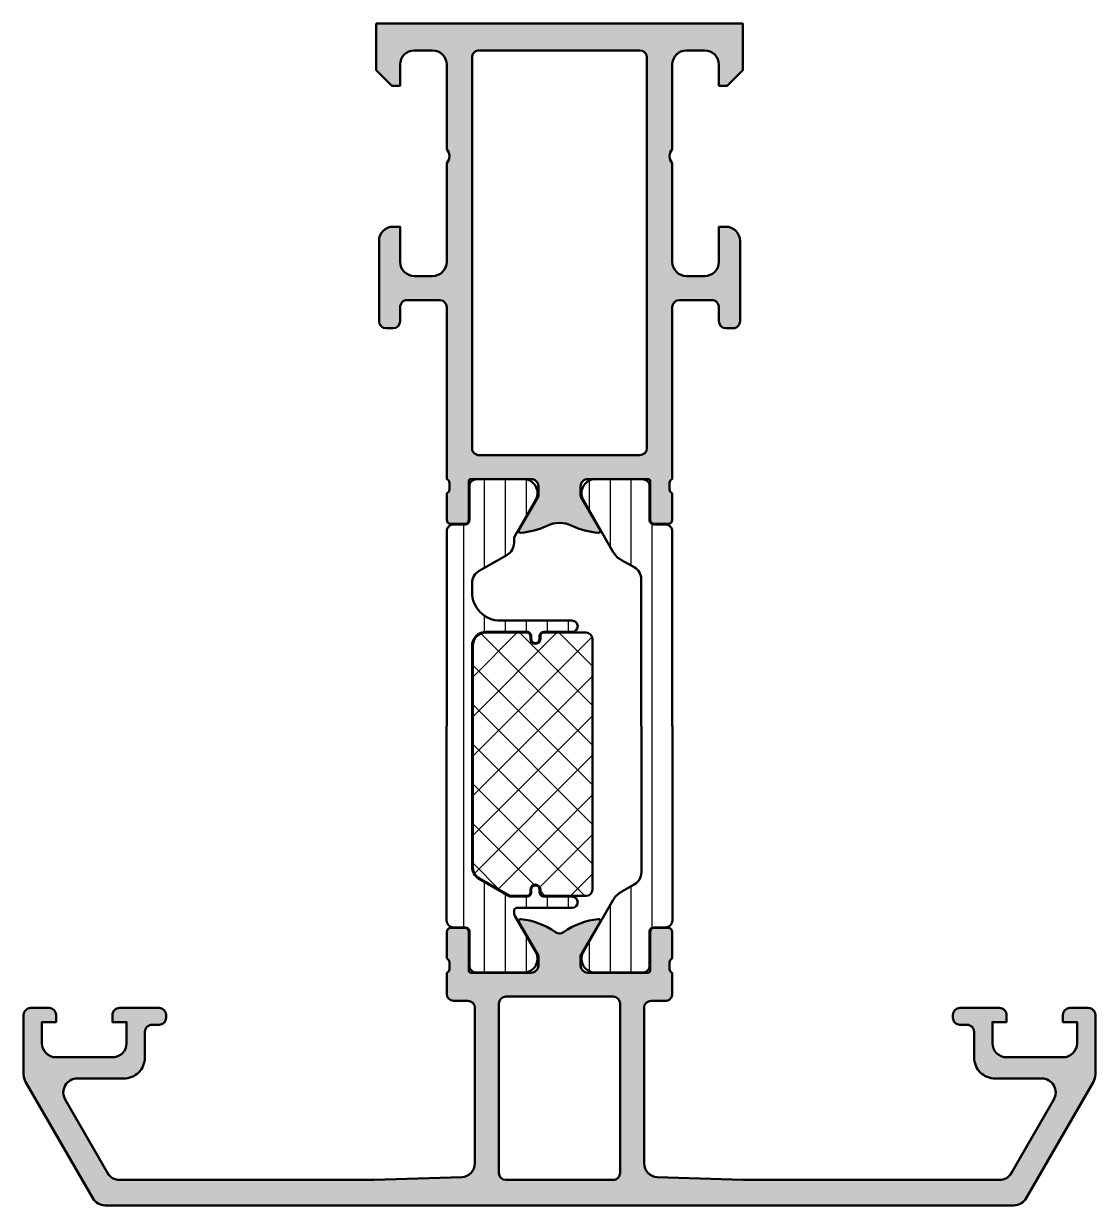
# Model space of a CAD drawing. Extents: x 0 to 76, y 0 to 83.8.
import ezdxf

# ---------------------------------------------------------------- set-up
doc = ezdxf.new("R2010")
doc.units = 0
for name, color, linetype, lineweight in [('0S-Alu contour', 7, 'Continuous', 50), ('0S-Alu hatch', 252, 'Continuous', 25), ('0S-Plastic contour', 254, 'Continuous', 50), ('0S-Plastic hatch', 253, 'Continuous', 25), ('0S-PT contour', 91, 'Continuous', 50), ('0S-PT hatch', 103, 'Continuous', 25)]:
    doc.layers.add(name, color=color, linetype=linetype, lineweight=lineweight)
pattern_1 = [(90, (0, 0), (-1.4859, 0), [])]

# ---------------------------------------------------------------- blocks, each defined once
blk = doc.blocks.new('188110__07B9A453_1E06_481C_BAEE_34BAAB3A0FB9_')
at = {"layer": '0S-Alu hatch'}
h = blk.add_hatch(color=256, dxfattribs=at)
edge = h.paths.add_edge_path()
edge.add_line((25.00006754422214, 83.8), (25.00006754422214, 80.4999984756112))
edge.add_line((25.00006754422214, 80.4999984756112), (26.10004313015965, 79.40000000149011))
edge.add_line((26.10004313015965, 79.40000000149011), (26.70004923367527, 79.40000000149011))
edge.add_line((26.70004923367527, 79.40000000149011), (26.70004923367527, 80.90000000149011))
edge.add_ellipse((27.70008791774673, 80.89996143663254), major_axis=(-1.00003868481505, 0), ratio=1, start_angle=270.0022163482903, end_angle=359.9977904818039, ccw=False)
edge.add_line((27.70004923367527, 81.9000001206994), (29.00006754422215, 81.9000001206994))
edge.add_ellipse((29.00002168257582, 80.89995425905852), major_axis=(-1.000045862692467, 0), ratio=1, start_angle=180.0026207279867, end_angle=269.9973724417299, ccw=False)
edge.add_line((30.00006754422214, 80.90000000148846), (30.00003702664402, 74.90000000149011))
edge.add_ellipse((29.47506123431158, 74.40000000149011), major_axis=(-0.7249824705019245, 0), ratio=1, start_angle=136.395861616386, end_angle=223.6041383836141, ccw=False)
edge.add_line((30.00003702664402, 73.90000000149011), (30.00003702664402, 66.90000000149011))
edge.add_ellipse((29.00008427635166, 66.89995275275876), major_axis=(-0.9999527514086359, 0), ratio=1, start_angle=89.99904127429818, end_angle=180.0027072806921, ccw=False)
edge.add_line((29.00006754422215, 65.90000000149011), (27.70004923367527, 65.90000000149011))
edge.add_ellipse((27.7000690568231, 66.90001982463795), major_axis=(-1.000019823344312, 0), ratio=1, start_angle=0.0011357599706229848, end_angle=89.998864239807, ccw=False)
edge.add_line((26.70004923367527, 66.90000000149399), (26.70004923367527, 69.40000000149011))
edge.add_line((26.70004923367527, 69.40000000149011), (26.20004923367527, 69.40000000149011))
edge.add_arc((26.20008359924379, 68.3999656359216), 1.000034366158989, 90.00196893437207, 179.9980310656152)
edge.add_line((25.20004923367527, 68.40000000149034), (25.20004923367527, 62.69999542385339))
edge.add_arc((25.70005197454288, 62.699998164721), 0.5000027408751163, 180.0003140784807, 269.999685921429)
edge.add_line((25.70004923367526, 62.19999542385339), (26.20004923367527, 62.19999542385339))
edge.add_arc((26.20004649280767, 62.699998164721), 0.5000027408751163, 270.0003140785702, 359.9996859215192)
edge.add_line((26.70004923367527, 62.69999542385417), (26.70004923367527, 63.6999954238534))
edge.add_ellipse((27.20003635209909, 63.70000830542958), major_axis=(-0.4999871185897603, 0), ratio=1, start_angle=-90.00147615792758, end_angle=0.0014761580922026951, ccw=False)
edge.add_line((27.20004923367528, 64.1999954238534), (29.50006754422215, 64.1999954238534))
edge.add_ellipse((29.50004340446722, 63.69997128409846), major_axis=(-0.500024140337627, 0), ratio=1, start_angle=180.0027660786491, end_angle=269.99723392139543, ccw=False)
edge.add_line((30.00006754422214, 63.69999542385379), (30.0000370267483, 51.50004016059359))
edge.add_ellipse((29.92118855081943, 51.23247874854122), major_axis=(-0.2789376119775906, 0), ratio=1, start_angle=178.835410625902, end_angle=253.5801235805097, ccw=False)
edge.add_line((30.20006854422215, 51.22680947561971), (30.20006854422215, 50.77321547561971))
edge.add_ellipse((29.92120044857897, 50.76755481614266), major_axis=(-0.2789255417371575, 0), ratio=1, start_angle=106.4245945553563, end_angle=181.1628700728853, ccw=False)
edge.add_line((30.00006754422215, 50.50001147561971), (30.00006754422215, 48.62000047561121))
edge.add_arc((30.30006754422216, 48.62000047561121), 0.3000000000000158, 180, 269.9999999999993)
edge.add_line((30.30006754422216, 48.32000047561119), (31.28004186326493, 48.3200004756112))
edge.add_arc((31.28004186326493, 48.62000047561121), 0.3000000000000114, 270, 360)
edge.add_line((31.58004186326494, 48.62000047561121), (31.58004186326494, 51.37999847561118))
edge.add_ellipse((31.70003423387041, 51.37999847561118), major_axis=(-0.1199923706054733, 0), ratio=1, start_angle=270.0000000000034, end_angle=360, ccw=False)
edge.add_line((31.7000342338704, 51.49999084621666), (36.00003702664402, 51.49999084621668))
edge.add_ellipse((36.00004990889769, 51.00000372860872), major_axis=(-0.4999871177739147, 0), ratio=1, start_angle=179.9993980350858, end_angle=270.0014762355673, ccw=False)
edge.add_line((36.50003702664402, 50.99999847560919), (36.50003702664402, 50.29999389797449))
edge.add_line((36.50003702664402, 50.29999389797449), (35.11583307866022, 47.90247445817282))
edge.add_arc((35.23274660416193, 47.83497462443403), 0.1350000000000169, 150.0000814796221, 273.5758500061804)
edge.add_arc((34.92931728982066, 52.69050298406671), 4.999999999999906, 273.5758500061798, 296.0194624911526)
edge.add_ellipse((38.00005228543309, 46.39998737827407), major_axis=(-2.000000000000069, 0), ratio=1, start_angle=243.9805375088481, end_angle=296.0194624911526, ccw=False)
edge.add_arc((41.07078728104556, 52.69050298406675), 4.999999999999952, 243.9805375088468, 266.4241499938195)
edge.add_arc((40.76735796670424, 47.83497462443401), 0.1350000000000055, 266.4241499938192, 389.999918520385)
edge.add_line((40.88427149220593, 47.90247445817281), (39.50006754422215, 50.29999389797449))
edge.add_line((39.50006754422215, 50.29999389797449), (39.50006754422215, 50.99999847561122))
edge.add_ellipse((40.0000444809058, 51.00001390982674), major_axis=(-0.4999769369218777, 0), ratio=1, start_angle=-90.0026429832883, end_angle=0.0017687124012013555, ccw=False)
edge.add_line((40.00006754422215, 51.49999084621668), (44.3000628809943, 51.49999830221812))
edge.add_ellipse((44.3000628809943, 51.37999847561118), major_axis=(-0.1199998266069286, 0), ratio=1, start_angle=180, end_angle=269.9999999999966, ccw=False)
edge.add_line((44.42006270760122, 51.37999847561119), (44.42006270760123, 48.62000047561121))
edge.add_arc((44.72006270760124, 48.62000047561121), 0.3000000000000149, 180, 270)
edge.add_line((44.72006270760124, 48.3200004756112), (45.70003702664401, 48.3200004756112))
edge.add_arc((45.70003702664401, 48.62000047561121), 0.3000000000000114, 270, 360)
edge.add_line((46.00003702664402, 48.62000047561121), (46.00003702664401, 50.50001147561971))
edge.add_ellipse((46.07890412228719, 50.76755481614266), major_axis=(-0.2789255417371639, 0), ratio=1, start_angle=-1.1628700728853119, end_angle=73.57540544464138, ccw=False)
edge.add_line((45.80003602664401, 50.77321547561971), (45.80003602664401, 51.22680947561971))
edge.add_ellipse((46.07887347318704, 51.23247788361809), major_axis=(-0.2788950563274168, 0), ratio=1, start_angle=-73.5801235805111, end_angle=1.1645893740997053, ccw=False)
edge.add_line((46.00003702664402, 51.4999984756112), (46.00003702664402, 63.6999954238534))
edge.add_ellipse((46.50007135938994, 63.69996109110747), major_axis=(-0.5000343339245756, 0), ratio=1, start_angle=270.00393397274615, end_angle=359.9960660272659, ccw=False)
edge.add_line((46.50003702664402, 64.1999954238534), (48.80002481961277, 64.1999954238534))
edge.add_ellipse((48.80008485130126, 63.70005545554188), major_axis=(-0.4999399719157521, 0), ratio=1, start_angle=179.9931200492192, end_angle=270.00687995077146, ccw=False)
edge.add_line((49.30002481961277, 63.69999542385332), (49.30002481961277, 62.69999542385339))
edge.add_arc((49.80007477082868, 62.70004537506931), 0.5000499537107921, 180.0057234159238, 269.9942765840954)
edge.add_line((49.80002481961277, 62.19999542385339), (50.30002481961277, 62.19999542385339))
edge.add_arc((50.30006922487661, 62.69995101858956), 0.4999555967081668, 269.9949110796518, 360.0050889203089)
edge.add_line((50.80002481961277, 62.69999542385305), (50.80002481961277, 68.40000000149011))
edge.add_arc((49.800047266442, 68.40002244831933), 0.9999775534227083, 359.9987138623324, 450.0012861374472)
edge.add_line((49.80002481961277, 69.40000000149011), (49.30002481961277, 69.40000000149011))
edge.add_line((49.30002481961277, 69.40000000149011), (49.30002481961277, 66.90000000149011))
edge.add_ellipse((48.30006179330644, 66.89996302779645), major_axis=(-0.9999630269898847, 0), ratio=1, start_angle=89.9978814850715, end_angle=180.0021185150526, ccw=False)
edge.add_line((48.30002481961277, 65.90000000149011), (47.00003702664402, 65.90000000149011))
edge.add_ellipse((47.0000240648345, 66.8999870396806), major_axis=(-0.999987038274488, 0), ratio=1, start_angle=-0.0007426667733057002, end_angle=90.00074266660693, ccw=False)
edge.add_line((46.00003702664402, 66.90000000149303), (46.00003702664402, 73.90000000149011))
edge.add_ellipse((46.52504282592169, 74.40000000149011), major_axis=(-0.7250041994879663, 0), ratio=1, start_angle=-43.6025028992575, end_angle=43.602502899257615, ccw=False)
edge.add_line((46.00003702664401, 74.90000000149011), (46.00003702664402, 80.90000000149011))
edge.add_ellipse((47.00004293198047, 80.89999421536365), major_axis=(-1.00000590535319, 0), ratio=1, start_angle=270.00033834885755, end_angle=359.999668481771, ccw=False)
edge.add_line((47.00003702664401, 81.9000001206994), (48.30002481961277, 81.9000001206994))
edge.add_ellipse((48.30004294307529, 80.90001824415975), major_axis=(-0.9999818767038826, 0), ratio=1, start_angle=179.9989547529905, end_angle=270.001038416732, ccw=False)
edge.add_line((49.30002481961277, 80.90000000148856), (49.30002481961277, 79.40000000149011))
edge.add_line((49.30002481961277, 79.40000000149011), (49.90006144070651, 79.40000000149011))
edge.add_line((49.90006144070651, 79.40000000149011), (51.00003702664402, 80.4999984756112))
edge.add_line((51.00003702664402, 80.4999984756112), (51.00003702664402, 83.8))
edge.add_line((51.00003702664402, 83.8), (25.00006754422214, 83.8))
edge = h.paths.add_edge_path()
edge.add_ellipse((32.30005169783425, 81.39999601145223), major_axis=(-0.4999963606566019, 0), ratio=1, start_angle=-90.0004170425878, end_angle=0.00041704286462618256, ccw=False)
edge.add_line((32.3000553371909, 81.89999237209558), (43.70001871609715, 81.9000000014901))
edge.add_ellipse((43.70001028875083, 81.39996105565606), major_axis=(-0.5000389459050733, 0), ratio=1, start_angle=180.0035883201383, end_angle=269.99903437246246, ccw=False)
edge.add_line((44.20004923367527, 81.39999237209558), (44.20004923367527, 53.70000305324907))
edge.add_ellipse((43.70002591571765, 53.70002637120554), major_axis=(-0.5000233185013218, 0), ratio=1, start_angle=90.00267191650698, end_angle=179.9973280836253, ccw=False)
edge.add_line((43.70004923367527, 53.20000305324793), (32.3000553371909, 53.20000305324793))
edge.add_ellipse((32.30004245561473, 53.69999017167176), major_axis=(-0.4999871185897719, 0), ratio=1, start_angle=-0.0014761580922026951, end_angle=90.0014761579261, ccw=False)
edge.add_line((31.8000553371909, 53.70000305324793), (31.80005533719089, 81.39999237209317))
at = {"layer": '0S-Alu contour', "color": 7}
for points in [[(25.00006754422214, 83.8), (25.00006754422214, 80.4999984756112), (26.10004313015965, 79.40000000149011), (26.70004923367527, 79.40000000149011), (26.70004923367527, 80.90000000149011)], [(49.30002481961277, 80.90000000148856), (49.30002481961277, 79.40000000149011), (49.90006144070651, 79.40000000149011), (51.00003702664402, 80.4999984756112), (51.00003702664402, 83.8), (25.00006754422214, 83.8)], [(27.70004923367527, 81.9000001206994), (29.00006754422215, 81.9000001206994)], [(31.8000553371909, 53.70000305324793), (31.80005533719089, 81.39999237209317)], [(32.3000553371909, 81.89999237209558), (43.70001871609715, 81.9000000014901)], [(44.20004923367527, 81.39999237209558), (44.20004923367527, 53.70000305324907)], [(47.00003702664401, 81.9000001206994), (48.30002481961277, 81.9000001206994)], [(30.00006754422214, 80.90000000148846), (30.00003702664402, 74.90000000149011)], [(46.00003702664401, 74.90000000149011), (46.00003702664402, 80.90000000149011)], [(30.00003702664402, 73.90000000149011), (30.00003702664402, 66.90000000149011)], [(46.00003702664402, 66.90000000149303), (46.00003702664402, 73.90000000149011)], [(26.70004923367527, 66.90000000149399), (26.70004923367527, 69.40000000149011), (26.20004923367527, 69.40000000149011)], [(49.80002481961277, 69.40000000149011), (49.30002481961277, 69.40000000149011), (49.30002481961277, 66.90000000149011)], [(25.20004923367527, 68.40000000149034), (25.20004923367527, 62.69999542385339)], [(50.80002481961277, 62.69999542385305), (50.80002481961277, 68.40000000149011)], [(29.00006754422215, 65.90000000149011), (27.70004923367527, 65.90000000149011)], [(48.30002481961277, 65.90000000149011), (47.00003702664402, 65.90000000149011)], [(26.70004923367527, 62.69999542385417), (26.70004923367527, 63.6999954238534)], [(27.20004923367528, 64.1999954238534), (29.50006754422215, 64.1999954238534)], [(30.00006754422214, 63.69999542385379), (30.0000370267483, 51.50004016059359)], [(46.00003702664402, 51.4999984756112), (46.00003702664402, 63.6999954238534)], [(46.50003702664402, 64.1999954238534), (48.80002481961277, 64.1999954238534)], [(49.30002481961277, 63.69999542385332), (49.30002481961277, 62.69999542385339)], [(25.70004923367526, 62.19999542385339), (26.20004923367527, 62.19999542385339)], [(49.80002481961277, 62.19999542385339), (50.30002481961277, 62.19999542385339)], [(43.70004923367527, 53.20000305324793), (32.3000553371909, 53.20000305324793)], [(30.20006854422215, 51.22680947561971), (30.20006854422215, 50.77321547561971)], [(31.58004186326494, 48.62000047561121), (31.58004186326494, 51.37999847561118)], [(31.7000342338704, 51.49999084621666), (36.00003702664402, 51.49999084621668)], [(40.00006754422215, 51.49999084621668), (44.3000628809943, 51.49999830221812)], [(44.42006270760122, 51.37999847561119), (44.42006270760123, 48.62000047561121)], [(45.80003602664401, 50.77321547561971), (45.80003602664401, 51.22680947561971)], [(30.00006754422215, 50.50001147561971), (30.00006754422215, 48.62000047561121)], [(36.50003702664402, 50.99999847560919), (36.50003702664402, 50.29999389797449), (35.11583307866022, 47.90247445817282)], [(40.88427149220593, 47.90247445817281), (39.50006754422215, 50.29999389797449), (39.50006754422215, 50.99999847561122)], [(46.00003702664402, 48.62000047561121), (46.00003702664401, 50.50001147561971)], [(30.30006754422216, 48.32000047561119), (31.28004186326493, 48.3200004756112)], [(44.72006270760124, 48.3200004756112), (45.70003702664401, 48.3200004756112)]]:
    blk.add_lwpolyline(points, dxfattribs=at)
at = {"layer": '0S-Alu contour', "color": 7, "extrusion": (0, 0, -1)}
for centre, radius, start, end in [((-27.70008791774673, 80.89996143663254), 1.00003868481505, 0.0022095181960893, 89.9977836517097), ((-29.00002168257582, 80.89995425905852), 1.000045862692467, 90.00262755827012, 179.9973792720133), ((-32.30005169783425, 81.39999601145223), 0.4999963606566019, 359.9995829571354, 90.00041704258778), ((-43.70001028875083, 81.39996105565606), 0.5000389459050733, 90.00096562753752, 179.9964116798617), ((-47.00004293198047, 80.89999421536365), 1.00000590535319, 0.0003315182290171, 89.99966165114242), ((-48.30004294307529, 80.90001824415975), 0.9999818767038826, 89.998961583268, 180.0010452470096), ((-29.47506123431158, 74.40000000149011), 0.7249824705019247, 136.3958616163859, 223.6041383836141), ((-46.52504282592169, 74.40000000149011), 0.7250041994879663, 316.3974971007424, 43.60250289925756), ((-27.7000690568231, 66.90001982463795), 1.000019823344312, 270.0011357601931, 359.9988642400294), ((-29.00008427635166, 66.89995275275876), 0.9999527514086359, 179.9972927193079, 270.0009587257018), ((-47.0000240648345, 66.8999870396806), 0.999987038274488, 269.9992573333931, 0.0007426667732808), ((-48.30006179330644, 66.89996302779645), 0.9999630269898847, 179.9978814849474, 270.0021185149285), ((-27.20003635209909, 63.70000830542958), 0.4999871185897603, 359.9985238419078, 90.00147615792763), ((-29.50004340446722, 63.69997128409846), 0.500024140337627, 90.00276607860458, 179.9972339213509), ((-46.50007135938994, 63.69996109110747), 0.5000343339245756, 0.0039339727341353, 89.99606602725385), ((-48.80008485130126, 63.70005545554188), 0.4999399719157522, 89.99312004922854, 180.0068799507809), ((-32.30004245561473, 53.69999017167176), 0.4999871185897719, 269.9985238420739, 0.0014761580921441), ((-43.70002591571765, 53.70002637120554), 0.5000233185013218, 180.0026719163748, 269.997328083493), ((-29.92118855081943, 51.23247874854122), 0.2789376119775906, 106.4198764194903, 181.1645893740981), ((-31.70003423387041, 51.37999847561118), 0.1199923706054733, 0, 89.99999999999662), ((-36.00004990889769, 51.00000372860872), 0.4999871177739148, 89.9985237644327, 180.0006019649143), ((-40.0000444809058, 51.00001390982674), 0.4999769369218777, 359.9982312875988, 90.00264298328827), ((-44.3000628809943, 51.37999847561118), 0.1199998266069286, 90.0000000000034, 180), ((-46.07887347318704, 51.23247788361809), 0.2788950563274168, 358.8354106259003, 73.58012358051123), ((-29.92120044857897, 50.76755481614266), 0.2789255417371575, 178.8371299271147, 253.5754054446437), ((-46.07890412228719, 50.76755481614266), 0.2789255417371639, 286.4245945553586, 1.162870072885284), ((-38.00005228543309, 46.39998737827407), 2.000000000000069, 63.98053750884742, 116.0194624911519)]:
    blk.add_arc(centre, radius, start, end, dxfattribs=at)
at = {"layer": '0S-Alu contour', "color": 7}
for centre, radius, start, end in [((26.20008359924379, 68.3999656359216), 1.000034366158989, 90.00196893437207, 179.9980310656152), ((49.800047266442, 68.40002244831933), 0.9999775534227083, 359.9987138623324, 90.00128613744727), ((25.70005197454288, 62.699998164721), 0.5000027408751163, 180.0003140784807, 269.999685921429), ((26.20004649280767, 62.699998164721), 0.5000027408751163, 270.0003140785702, 359.9996859215192), ((49.80007477082868, 62.70004537506931), 0.5000499537107921, 180.0057234159238, 269.9942765840954), ((50.30006922487661, 62.69995101858956), 0.4999555967081668, 269.9949110796518, 0.0050889203089253), ((30.30006754422216, 48.62000047561121), 0.3000000000000158, 180, 269.9999999999993), ((31.28004186326493, 48.62000047561121), 0.3000000000000114, 270, 0), ((44.72006270760124, 48.62000047561121), 0.3000000000000149, 180, 270), ((45.70003702664401, 48.62000047561121), 0.3000000000000114, 270, 0), ((35.23274660416193, 47.83497462443403), 0.1350000000000169, 150.0000814796221, 273.5758500061804), ((34.92931728982066, 52.69050298406671), 4.999999999999906, 273.5758500061798, 296.0194624911526), ((41.07078728104556, 52.69050298406675), 4.999999999999952, 243.9805375088468, 266.4241499938195), ((40.76735796670424, 47.83497462443401), 0.1350000000000055, 266.4241499938192, 29.99991852038501)]:
    blk.add_arc(centre, radius, start, end, dxfattribs=at)
blk = doc.blocks.new('284151__DE3CB796_F31F_4975_8409_08CCDFBA1BB4___B5DB0FF5_015B_4C36_A5E1_1E6133F28092_')
at = {"layer": '0S-Plastic hatch'}
h = blk.add_hatch(dxfattribs=at)
h.set_pattern_fill('ANSI31', color=256, scale=0.4680000000000001, angle=45, style=0)
h.set_pattern_definition(pattern_1)
edge = h.paths.add_edge_path()
edge.add_line((29.99999930691638, 47.79003100782956), (29.99674226497481, 20.2100249878733))
edge.add_arc((30.49673958607279, 20.21002230896409), 0.4999973211051484, 179.999693017615, 270.0003069820253)
edge.add_line((30.49674226498197, 19.71002498786612), (31.3070735983153, 19.71002498786612))
edge.add_ellipse((31.3070735983153, 19.4100249878661), major_axis=(-0.3000000000000149, 0), ratio=1, start_angle=180, end_angle=269.9999999999993, ccw=False)
edge.add_line((31.60707359831531, 19.41002498786611), (31.60674164791828, 17.0100266049298))
edge.add_arc((32.1117376253569, 17.01502391251209), 0.5050207028550981, 180.5669654820281, 270.5675704443997)
edge.add_line((32.11674026498199, 16.51002798786612), (35.58328176308146, 16.51002798786612))
edge.add_arc((35.44097111409011, 17.49984606258897), 0.9999960709244696, 278.1816080518995, 392.727016099841)
edge.add_line((36.28222376308145, 18.04048098786612), (34.84324225328143, 20.53287041562129))
edge.add_ellipse((35.27625497001182, 20.78287038992085), major_axis=(-0.5000000000000137, 0), ratio=1, start_angle=0, end_angle=29.999996599344627, ccw=False)
edge.add_line((34.77625497001181, 20.78287038992085), (34.77625497001171, 20.89485616174316))
edge.add_ellipse((34.97601501200974, 20.89485616174317), major_axis=(-0.199760041998033, 0), ratio=1, start_angle=270.0000000000041, end_angle=360, ccw=False)
edge.add_line((34.97601501200973, 21.0946162037412), (38.889321868911, 21.09461620374117))
edge.add_arc((38.88932186891097, 21.49413628773717), 0.3995200839959949, 270.0000000000041, 449.9999999999959)
edge.add_line((38.889321868911, 21.89365637173317), (36.89172144893104, 21.89365637173317))
edge.add_ellipse((36.89172144893099, 22.19329643473017), major_axis=(-0.2996400629969997, 0), ratio=1, start_angle=0, end_angle=90.00000000000807, ccw=False)
edge.add_line((36.59208138593399, 22.19329643473017), (36.59208138593405, 22.39305647672811))
edge.add_arc((36.29244132293701, 22.39305647672818), 0.2996400629970424, 0, 180)
edge.add_line((35.99280125993997, 22.39305647672818), (35.99280125993999, 22.1932964347301))
edge.add_ellipse((35.69316119694303, 22.1932964347301), major_axis=(-0.2996400629969642, 0), ratio=1, start_angle=89.99999999999062, end_angle=180, ccw=False)
edge.add_line((35.69316119694298, 21.89365637173314), (34.53045625923124, 21.89365637173317))
edge.add_ellipse((34.53045625923148, 22.09341641336265), major_axis=(-0.1997600416294851, 0), ratio=1, start_angle=59.99999999993361, end_angle=89.99999999993281, ccw=False)
edge.add_line((34.43057623841653, 21.92041914265059), (32.2957986350815, 23.15314193446518))
edge.add_ellipse((32.79138860213887, 24.01434242023402), major_axis=(-0.9936174777732217, 0), ratio=1, start_angle=-0.6764750291013115, end_angle=60.08111811892081, ccw=False)
edge.add_line((31.797840377982, 24.02607350761458), (31.797840377982, 39.67230010955525))
edge.add_ellipse((32.79664058797195, 39.67230010955525), major_axis=(-0.9988002099899446, 0), ratio=1, start_angle=269.99999999999795, end_angle=360, ccw=False)
edge.add_line((32.79664058797198, 40.67110031954519), (35.69316119694304, 40.67110031954516))
edge.add_ellipse((35.69316119694312, 40.37146025654821), major_axis=(-0.2996400629969571, 0), ratio=1, start_angle=180, end_angle=270.00000000001495, ccw=False)
edge.add_line((35.99280125994007, 40.37146025654827), (35.99280125993994, 40.17170021455019))
edge.add_arc((36.29244132293698, 40.17170021455018), 0.2996400629970424, 180, 360)
edge.add_line((36.59208138593402, 40.17170021455021), (36.59208138593402, 40.37146025654812))
edge.add_ellipse((36.89172144893102, 40.37146025654826), major_axis=(-0.2996400629969926, 0), ratio=1, start_angle=270.0000000000177, end_angle=360, ccw=False)
edge.add_line((36.89172144893092, 40.67110031954525), (38.88932186891106, 40.67110031954523))
edge.add_arc((38.88932186891101, 41.07062040354121), 0.3995200839959807, 270.0000000000061, 450.0000000000061)
edge.add_line((38.88932186891097, 41.47014048753719), (33.79544079796202, 41.47014048753695))
edge.add_ellipse((33.79544079796193, 43.46774090751688), major_axis=(-1.997600419979924, 0), ratio=1, start_angle=0, end_angle=90.00000000000239, ccw=False)
edge.add_line((31.79784037798201, 43.46774090751688), (31.79784037798191, 44.11991188122605))
edge.add_ellipse((32.79664113380524, 44.11991188122586), major_axis=(-0.9988007558233247, 0), ratio=1, start_angle=299.9999999999911, end_angle=360, ccw=False)
edge.add_line((32.29724075589371, 44.98489870908803), (34.27685478432994, 46.11703758609196))
edge.add_arc((33.77745476002168, 46.98202398783299), 0.9988002099899655, 299.9999946553975, 360)
edge.add_line((34.77625497001164, 46.98202398783308), (34.77625497001174, 47.21154424288887))
edge.add_ellipse((35.27625497001182, 47.21154424288866), major_axis=(-0.5000000000000853, 0), ratio=1, start_angle=330.0000034006573, end_angle=360, ccw=False)
edge.add_line((34.84324225328136, 47.46154421718824), (36.28548080501585, 49.95957500782957))
edge.add_arc((35.44422815602452, 50.50020993310672), 0.9999960709244641, 327.2729839001593, 441.8183919481005)
edge.add_line((35.58653880501586, 51.49002800782956), (32.10999730691637, 51.49002800782957))
edge.add_arc((32.10999466729131, 50.99003203039096), 0.4999959774455833, 89.99969751881494, 180.0003024817733)
edge.add_line((31.60999868985269, 50.99002939076587), (31.61033064024972, 48.59003100782956))
edge.add_ellipse((31.31033064024971, 48.59003100782956), major_axis=(-0.3000000000000114, 0), ratio=1, start_angle=89.99999999999937, end_angle=180, ccw=False)
edge.add_line((31.3103306402497, 48.29003100782955), (30.49999930691638, 48.29003100782956))
edge.add_arc((30.49999662800718, 47.79003368673875), 0.499997321097979, 89.99969301797341, 180.0003069823849)
at = {"layer": '0S-Plastic contour', "color": 7}
for points in [[(35.58653880501586, 51.49002800782956), (32.10999730691637, 51.49002800782957)], [(31.60999868985269, 50.99002939076587), (31.61033064024972, 48.59003100782956)], [(34.84324225328136, 47.46154421718824), (36.28548080501585, 49.95957500782957)], [(29.99999930691638, 47.79003100782956), (29.99674226497481, 20.2100249878733)], [(31.3103306402497, 48.29003100782955), (30.49999930691638, 48.29003100782956)], [(34.77625497001164, 46.98202398783308), (34.77625497001174, 47.21154424288887)], [(32.29724075589371, 44.98489870908803), (34.27685478432994, 46.11703758609196)], [(31.79784037798201, 43.46774090751688), (31.79784037798191, 44.11991188122605)], [(38.88932186891097, 41.47014048753719), (33.79544079796202, 41.47014048753695)], [(32.79664058797198, 40.67110031954519), (35.69316119694304, 40.67110031954516)], [(35.99280125994007, 40.37146025654827), (35.99280125993994, 40.17170021455019)], [(36.59208138593402, 40.17170021455021), (36.59208138593402, 40.37146025654812)], [(36.89172144893092, 40.67110031954525), (38.88932186891106, 40.67110031954523)], [(31.797840377982, 24.02607350761458), (31.797840377982, 39.67230010955525)], [(34.43057623841653, 21.92041914265059), (32.2957986350815, 23.15314193446518)], [(35.69316119694298, 21.89365637173314), (34.53045625923124, 21.89365637173317)], [(35.99280125993997, 22.39305647672818), (35.99280125993999, 22.1932964347301)], [(36.59208138593399, 22.19329643473017), (36.59208138593405, 22.39305647672811)], [(38.889321868911, 21.89365637173317), (36.89172144893104, 21.89365637173317)], [(34.97601501200973, 21.0946162037412), (38.889321868911, 21.09461620374117)], [(34.77625497001181, 20.78287038992085), (34.77625497001171, 20.89485616174316)], [(36.28222376308145, 18.04048098786612), (34.84324225328143, 20.53287041562129)], [(30.49674226498197, 19.71002498786612), (31.3070735983153, 19.71002498786612)], [(31.60707359831531, 19.41002498786611), (31.60674164791828, 17.0100266049298)], [(32.11674026498199, 16.51002798786612), (35.58328176308146, 16.51002798786612)]]:
    blk.add_lwpolyline(points, dxfattribs=at)
for centre, radius, start, end in [((32.10999466729131, 50.99003203039096), 0.4999959774455833, 89.99969751881494, 180.0003024817733), ((35.44422815602452, 50.50020993310672), 0.9999960709244641, 327.2729839001593, 81.8183919481005), ((30.49999662800718, 47.79003368673875), 0.499997321097979, 89.99969301797341, 180.0003069823849), ((33.77745476002168, 46.98202398783299), 0.9988002099899655, 299.9999946553975, 0), ((38.88932186891101, 41.07062040354121), 0.3995200839959807, 270.0000000000061, 90.00000000000612), ((36.29244132293698, 40.17170021455018), 0.2996400629970424, 180, 0), ((36.29244132293701, 22.39305647672818), 0.2996400629970424, 0, 180), ((38.88932186891097, 21.49413628773717), 0.3995200839959949, 270.0000000000041, 89.99999999999594), ((30.49673958607279, 20.21002230896409), 0.4999973211051484, 179.999693017615, 270.0003069820253), ((35.44097111409011, 17.49984606258897), 0.9999960709244696, 278.1816080518995, 32.72701609984102), ((32.1117376253569, 17.01502391251209), 0.5050207028550981, 180.5669654820281, 270.5675704443997)]:
    blk.add_arc(centre, radius, start, end, dxfattribs=at)
at = {"layer": '0S-Plastic contour', "color": 7, "extrusion": (0, 0, -1)}
for centre, radius, start, end in [((-31.31033064024971, 48.59003100782956), 0.3000000000000114, 180, 270.0000000000007), ((-35.27625497001182, 47.21154424288866), 0.5000000000000853, 0, 29.99999659934269), ((-32.79664113380524, 44.11991188122586), 0.998800755823325, 0, 60.00000000000894), ((-33.79544079796193, 43.46774090751688), 1.997600419979924, 269.9999999999976, 0), ((-32.79664058797195, 39.67230010955525), 0.9988002099899446, 0, 90.00000000000205), ((-35.69316119694312, 40.37146025654821), 0.2996400629969571, 89.99999999998506, 180), ((-36.89172144893102, 40.37146025654826), 0.2996400629969926, 0, 89.99999999998234), ((-32.79138860213887, 24.01434242023402), 0.9936174777732217, 299.9188818810793, 0.6764750291012418), ((-34.53045625923148, 22.09341641336265), 0.1997600416294851, 270.0000000000672, 300.0000000000664), ((-35.69316119694303, 22.1932964347301), 0.2996400629969642, 180, 270.0000000000095), ((-36.89172144893099, 22.19329643473017), 0.2996400629969997, 269.9999999999919, 0), ((-34.97601501200974, 20.89485616174317), 0.199760041998033, 0, 89.99999999999594), ((-35.27625497001182, 20.78287038992085), 0.5000000000000137, 330.0000034006554, 0), ((-31.3070735983153, 19.4100249878661), 0.3000000000000149, 90.00000000000067, 180)]:
    blk.add_arc(centre, radius, start, end, dxfattribs=at)
blk = doc.blocks.new('284151__2BB9E42C_7DCF_454D_AF7E_2408295349DD___1F2A76EB_426B_41BA_B012_83EE74B6F445_')
at = {"layer": '0S-Plastic hatch'}
h = blk.add_hatch(dxfattribs=at)
h.set_pattern_fill('ANSI31', color=256, scale=0.4680000000000001, angle=45, style=0)
h.set_pattern_definition(pattern_1)
edge = h.paths.add_edge_path()
edge.add_line((46.00000069308362, 47.79003100782936), (46.00325773502518, 20.21002498787311))
edge.add_ellipse((45.5032604139272, 20.21002230896392), major_axis=(-0.4999973211051626, 0), ratio=1, start_angle=89.99969301797631, end_angle=180.000306982385, ccw=False)
edge.add_line((45.50325773501803, 19.71002498786594), (44.6929264016847, 19.71002498786593))
edge.add_arc((44.69292640168471, 19.41002498786591), 0.3000000000000185, 90.00000000000136, 180)
edge.add_line((44.39292640168469, 19.41002498786591), (44.39325835208172, 17.01002660492962))
edge.add_ellipse((43.8882623746431, 17.01502391251189), major_axis=(-0.5050207028550908, 0), ratio=1, start_angle=89.43242955559953, end_angle=179.4330345179745, ccw=False)
edge.add_line((43.88325973501801, 16.51002798786592), (40.41671823691854, 16.51002798786593))
edge.add_ellipse((40.55902888590988, 17.49984606258878), major_axis=(-0.9999960709244676, 0), ratio=1, start_angle=-32.727016099841194, end_angle=81.8183919481013, ccw=False)
edge.add_line((39.71777623691854, 18.04048098786594), (41.81454417174356, 21.67219008045892))
edge.add_ellipse((43.11358232193457, 20.92219015756043), major_axis=(-1.499999999999802, 0), ratio=1, start_angle=297.9942546357576, end_angle=330.0000034006592, ccw=False)
edge.add_line((42.40950778834323, 22.24668215494945), (43.30325673501801, 22.74836098786595))
edge.add_arc((42.80325832631988, 23.6143877823108), 1.000000408698464, 299.9998812007991, 360.0000455150246)
edge.add_line((43.80325873501803, 23.61438857669816), (43.80000169308362, 44.38566900782936))
edge.add_arc((42.80000128438548, 44.38566821338452), 1.000000408698472, 4.55150246153e-05, 60.00011879920013)
edge.add_line((43.29999969308363, 45.25169500782937), (42.40625074640886, 45.75337384074585))
edge.add_ellipse((43.11032528000015, 47.0778658381349), major_axis=(-1.499999999999815, 0), ratio=1, start_angle=29.999996599342523, end_angle=62.00574536424449, ccw=False)
edge.add_line((41.81128712980915, 46.32786591523638), (39.71451919498415, 49.95957500782939))
edge.add_ellipse((40.55577184397548, 50.50020993310654), major_axis=(-0.9999960709244679, 0), ratio=1, start_angle=-81.8183919481005, end_angle=32.72701609984108, ccw=False)
edge.add_line((40.41346119498413, 51.49002800782938), (43.89000269308363, 51.49002800782938))
edge.add_ellipse((43.89000533270868, 50.99003203039075), major_axis=(-0.4999959774455975, 0), ratio=1, start_angle=179.9996975182268, end_angle=270.00030248118344, ccw=False)
edge.add_line((44.39000131014731, 50.99002939076055), (44.38966935975028, 48.59003100782937))
edge.add_arc((44.68966935975029, 48.59003100782938), 0.3000000000000043, 180, 270)
edge.add_line((44.68966935975029, 48.29003100782937), (45.50000069308362, 48.29003100782937))
edge.add_ellipse((45.50000337199282, 47.79003368673857), major_axis=(-0.4999973210979719, 0), ratio=1, start_angle=179.9996930176151, end_angle=270.000306982027, ccw=False)
at = {"layer": '0S-Plastic contour', "color": 7}
for points in [[(40.41346119498413, 51.49002800782938), (43.89000269308363, 51.49002800782938)], [(44.39000131014731, 50.99002939076055), (44.38966935975028, 48.59003100782937)], [(41.81128712980915, 46.32786591523638), (39.71451919498415, 49.95957500782939)], [(44.68966935975029, 48.29003100782937), (45.50000069308362, 48.29003100782937)], [(46.00000069308362, 47.79003100782936), (46.00325773502518, 20.21002498787311)], [(43.29999969308363, 45.25169500782937), (42.40625074640886, 45.75337384074585)], [(43.80325873501803, 23.61438857669816), (43.80000169308362, 44.38566900782936)], [(42.40950778834323, 22.24668215494945), (43.30325673501801, 22.74836098786595)], [(39.71777623691854, 18.04048098786594), (41.81454417174356, 21.67219008045892)], [(44.39292640168469, 19.41002498786591), (44.39325835208172, 17.01002660492962)], [(45.50325773501803, 19.71002498786594), (44.6929264016847, 19.71002498786593)], [(43.88325973501801, 16.51002798786592), (40.41671823691854, 16.51002798786593)]]:
    blk.add_lwpolyline(points, dxfattribs=at)
at = {"layer": '0S-Plastic contour', "color": 7, "extrusion": (0, 0, -1)}
for centre, radius, start, end in [((-40.55577184397548, 50.50020993310654), 0.9999960709244679, 327.272983900159, 81.8183919481005), ((-43.89000533270868, 50.99003203039075), 0.4999959774455975, 89.99969751881657, 180.0003024817733), ((-45.50000337199282, 47.79003368673857), 0.4999973210979719, 89.999693017973, 180.0003069823849), ((-43.11032528000015, 47.0778658381349), 1.499999999999815, 297.9942546357555, 330.0000034006575), ((-43.11358232193457, 20.92219015756043), 1.499999999999802, 29.99999659934083, 62.00574536424241), ((-45.5032604139272, 20.21002230896392), 0.4999973211051626, 179.999693017615, 270.0003069820237), ((-40.55902888590988, 17.49984606258878), 0.9999960709244676, 278.1816080518987, 32.7270160998412), ((-43.8882623746431, 17.01502391251189), 0.5050207028550908, 180.5669654820256, 270.5675704444005)]:
    blk.add_arc(centre, radius, start, end, dxfattribs=at)
at = {"layer": '0S-Plastic contour', "color": 7}
for centre, radius, start, end in [((44.68966935975029, 48.59003100782938), 0.3000000000000043, 180, 270), ((42.80000128438548, 44.38566821338452), 1.000000408698472, 4.55150246153e-05, 60.00011879920013), ((42.80325832631988, 23.6143877823108), 1.000000408698464, 299.9998812007991, 4.55150246153e-05), ((44.69292640168471, 19.41002498786591), 0.3000000000000185, 90.00000000000136, 180)]:
    blk.add_arc(centre, radius, start, end, dxfattribs=at)
blk = doc.blocks.new('371540__FA3870F1_401E_4A01_ADB7_13368307E6F3_')
at = {"layer": '0S-PT hatch'}
h = blk.add_hatch(dxfattribs=at)
h.set_pattern_fill('ANSI37', color=256, scale=0.625, angle=90, style=0)
h.set_pattern_definition([(135, (0, 0), (-1.403165018917055, -1.403165018917055), []), (225, (0, 0), (1.403165018917055, -1.403165018917055), [])])
edge = h.paths.add_edge_path()
edge.add_line((40.33752218389601, 40.17170021455019), (40.33752218389601, 22.39305647672825))
edge.add_ellipse((39.888122078901, 22.39305647672826), major_axis=(-0.4494001049950143, 0), ratio=1, start_angle=90.00000000000091, end_angle=180, ccw=False)
edge.add_line((39.88812207890101, 21.94365637173325), (36.89172144893099, 21.94365637173314))
edge.add_ellipse((36.89172144893102, 22.19329643473014), major_axis=(-0.2496400629970025, 0), ratio=1, start_angle=0, end_angle=89.99999999999193, ccw=False)
edge.add_line((36.64208138593402, 22.19329643473015), (36.64208138593402, 22.39305647672825))
edge.add_arc((36.29244132293701, 22.39305647672825), 0.3496400629970111, 0, 180)
edge.add_line((35.94280125994, 22.39305647672825), (35.94280125994006, 22.19329643473021))
edge.add_ellipse((35.69316119694307, 22.19329643473024), major_axis=(-0.2496400629969884, 0), ratio=1, start_angle=89.99999999999352, end_angle=180, ccw=False)
edge.add_line((35.69316119694304, 21.94365637173325), (34.53045625923116, 21.94365637173325))
edge.add_ellipse((34.53045625923107, 22.09341641336287), major_axis=(-0.1497600416296159, 0), ratio=1, start_angle=60.009133501483404, end_angle=90.0000000000353, ccw=False)
edge.add_line((34.45559691416463, 21.96370847788809), (32.29686578332306, 23.21301573615224))
edge.add_ellipse((32.70908550445306, 23.9716581265254), major_axis=(-0.863402209262632, 0), ratio=1, start_angle=-4.050931685638204, end_angle=61.48189137880712, ccw=False)
edge.add_line((31.84784037798194, 24.03265162691147), (31.847840377982, 39.67230010955525))
edge.add_ellipse((32.79664058797199, 39.67230010955527), major_axis=(-0.9488002099899865, 0), ratio=1, start_angle=269.99999999999875, end_angle=360, ccw=False)
edge.add_line((32.79664058797201, 40.62110031954525), (35.6931611969431, 40.62110031954525))
edge.add_ellipse((35.69316119694311, 40.37146025654831), major_axis=(-0.2496400629969457, 0), ratio=1, start_angle=180, end_angle=270.00000000000324, ccw=False)
edge.add_line((35.94280125994006, 40.3714602565483), (35.94280125994006, 40.17170021455019))
edge.add_arc((36.29244132293701, 40.17170021455018), 0.3496400629969543, 180, 360)
edge.add_line((36.64208138593397, 40.17170021455018), (36.64208138593402, 40.3714602565483))
edge.add_ellipse((36.89172144893093, 40.37146025654834), major_axis=(-0.2496400629969102, 0), ratio=1, start_angle=270.00000000000165, end_angle=360, ccw=False)
edge.add_line((36.89172144893092, 40.62110031954525), (39.88812207890101, 40.62110031954525))
edge.add_ellipse((39.88812207890097, 40.17170021455021), major_axis=(-0.4494001049950426, 0), ratio=1, start_angle=180, end_angle=269.99999999999545, ccw=False)
at = {"layer": '0S-PT contour', "color": 7}
for points in [[(32.79664058797201, 40.62110031954525), (35.6931611969431, 40.62110031954525)], [(35.94280125994006, 40.3714602565483), (35.94280125994006, 40.17170021455019)], [(36.64208138593397, 40.17170021455018), (36.64208138593402, 40.3714602565483)], [(36.89172144893092, 40.62110031954525), (39.88812207890101, 40.62110031954525)], [(31.84784037798194, 24.03265162691147), (31.847840377982, 39.67230010955525)], [(40.33752218389601, 40.17170021455019), (40.33752218389601, 22.39305647672825)], [(34.45559691416463, 21.96370847788809), (32.29686578332306, 23.21301573615224)], [(35.69316119694304, 21.94365637173325), (34.53045625923116, 21.94365637173325)], [(35.94280125994, 22.39305647672825), (35.94280125994006, 22.19329643473021)], [(36.64208138593402, 22.19329643473015), (36.64208138593402, 22.39305647672825)], [(39.88812207890101, 21.94365637173325), (36.89172144893099, 21.94365637173314)]]:
    blk.add_lwpolyline(points, dxfattribs=at)
at = {"layer": '0S-PT contour', "color": 7, "extrusion": (0, 0, -1)}
for centre, radius, start, end in [((-32.79664058797199, 39.67230010955527), 0.9488002099899865, 0, 90.00000000000126), ((-35.69316119694311, 40.37146025654831), 0.2496400629969457, 89.99999999999675, 180), ((-36.89172144893093, 40.37146025654834), 0.2496400629969102, 0, 89.99999999999837), ((-39.88812207890097, 40.17170021455021), 0.4494001049950427, 90.00000000000453, 180), ((-32.70908550445306, 23.9716581265254), 0.863402209262632, 298.5181086211929, 4.050931685638217), ((-34.53045625923107, 22.09341641336287), 0.1497600416296159, 269.9999999999647, 299.9908664985166), ((-35.69316119694307, 22.19329643473024), 0.2496400629969884, 180, 270.0000000000065), ((-36.89172144893102, 22.19329643473014), 0.2496400629970026, 270.0000000000081, 0), ((-39.888122078901, 22.39305647672826), 0.4494001049950143, 180, 269.9999999999991)]:
    blk.add_arc(centre, radius, start, end, dxfattribs=at)
at = {"layer": '0S-PT contour', "color": 7}
for centre, radius, start, end in [((36.29244132293701, 40.17170021455018), 0.3496400629969543, 180, 0), ((36.29244132293701, 22.39305647672825), 0.3496400629970111, 0, 180)]:
    blk.add_arc(centre, radius, start, end, dxfattribs=at)
blk = doc.blocks.new('398340__A67C8A1A_A3A9_4B44_9680_F1F33C287F37_')
at = {"layer": '0S-Alu hatch'}
h = blk.add_hatch(color=256, dxfattribs=at)
edge = h.paths.add_edge_path()
edge.add_arc((30.49994726659927, 15.00001581445781), 0.5000158147079001, 180.0018121461791, 269.9981878539248)
edge.add_line((30.49993145214131, 14.5), (31.49993145214125, 14.50001525878929))
edge.add_ellipse((31.49991563676586, 13.9999994436637), major_axis=(-0.5000158153757078, 0), ratio=1, start_angle=180.0000637535141, end_angle=269.99818774879907, ccw=False)
edge.add_line((31.99993145214126, 13.99999999999989), (31.99993145208464, 2.997451782227813))
edge.add_ellipse((30.99992090243015, 2.997467701649294), major_axis=(-1.000010549781206, 0), ratio=1, start_angle=94.08683987232729, end_angle=179.9990878939899, ccw=False)
edge.add_line((31.07118999700674, 2.000000000000795), (24.86503446340777, 1.799996458118584))
edge.add_line((24.86503446340777, 1.799996458118584), (6.812759073612198, 1.80000331500878))
edge.add_ellipse((6.812759453447353, 2.800003315008784), major_axis=(-1.000000000000076, 0), ratio=1, start_angle=30.000000000005286, end_angle=89.99997823704882, ccw=False)
edge.add_line((5.946734049662893, 2.300003315008666), (2.944494040800293, 7.500035546874528))
edge.add_ellipse((3.810519444584716, 8.00003554687446), major_axis=(-0.9999999999999529, 0), ratio=1, start_angle=-90.00000000000313, end_angle=29.9999999999971, ccw=False)
edge.add_line((3.81051944458477, 9.000035546874415), (7.099997656249172, 9.000035546874528))
edge.add_arc((7.113485404161604, 10.48658897996146), 1.48661462012396, 269.4801600747263, 359.8977336858191)
edge.add_line((8.600097656249943, 10.48393554687482), (8.599997656249514, 12.3000976562497))
edge.add_ellipse((9.09994882812478, 12.30009765624939), major_axis=(-0.4999511718752672, 0), ratio=1, start_angle=269.99999999997067, end_angle=360, ccw=False)
edge.add_line((9.099948828125036, 12.80004882812466), (9.60003709393169, 12.80004882812454))
edge.add_arc((9.600037093931235, 13.30004882812443), 0.4999999999998864, 270.0000000000521, 360)
edge.add_line((10.10003709393112, 13.30004882812488), (10.1000370939314, 13.50004882812482))
edge.add_arc((9.600037093931661, 13.50004882812462), 0.4999999999997442, 0, 90.00000000000978)
edge.add_line((9.600037093931576, 14.00004882812436), (6.800048828125113, 14.0000488281247))
edge.add_arc((6.800048828124971, 13.50004882812433), 0.5000000000003695, 89.99999999998371, 180)
edge.add_line((6.300048828124602, 13.50004882812433), (6.300048828124658, 13.00004882812459))
edge.add_line((6.300048828124658, 13.00004882812459), (7.300048828124602, 13.00004882812436))
edge.add_line((7.300048828124602, 13.00004882812436), (7.300048828124886, 11.5000488281247))
edge.add_ellipse((6.300048828124531, 11.50004882812483), major_axis=(-1.000000000000355, 0), ratio=1, start_angle=90.0000000000008, end_angle=180, ccw=False)
edge.add_line((6.300048828124545, 10.50004882812447), (2.300048828124545, 10.50004882812447))
edge.add_ellipse((2.300048828124745, 11.50004882812422), major_axis=(-0.9999999999997459, 0), ratio=1, start_angle=0, end_angle=89.99999999998857, ccw=False)
edge.add_line((1.300048828125, 11.50004882812422), (1.300048828124772, 13.00004882812425))
edge.add_line((1.300048828124772, 13.00004882812425), (2.300048828124658, 13.00004882812447))
edge.add_line((2.300048828124658, 13.00004882812447), (2.300048828124943, 13.5000488281247))
edge.add_arc((1.800048828125056, 13.50004882812448), 0.4999999999998864, 0, 89.99999999999349)
edge.add_line((1.800048828125113, 14.00004882812436), (0.5000488281247045, 14.00004882812425))
edge.add_arc((0.500048828124534, 13.49999999999977), 0.5000488281244772, 89.99999999998047, 180)
edge.add_line((5.68e-14, 13.49999999999977), (0, 9.267998020555522))
edge.add_arc((0.9999999999997625, 9.267998020555506), 0.9999999999997623, 180, 209.9999999999993)
edge.add_line((0.1339745962155235, 8.767998020555638), (4.90750547904264, 0.5))
edge.add_arc((5.773530882827043, 0.999999999999938), 0.999999999999938, 209.999999999998, 269.9999999999977)
edge.add_line((5.773530882827003, 0), (70.2263015038778, 0))
edge.add_arc((70.2263015038776, 0.9999999999998717), 0.9999999999998749, 270.0000000000122, 330.0000000000119)
edge.add_line((71.09232690766201, 0.5000000000001139), (75.86585779048912, 8.767998020555522))
edge.add_arc((74.99983238670448, 9.267998020555668), 1.000000000000227, 329.999999999998, 360)
edge.add_line((75.99983238670472, 9.267998020555638), (75.9998323867047, 13.49999999999988))
edge.add_arc((75.49978355858019, 13.49999999999997), 0.5000488281245055, 0, 90.0000000000228)
edge.add_line((75.49978355857999, 14.00004882812448), (74.19978355857955, 14.00004882812436))
edge.add_arc((74.19978355857965, 13.5000488281244), 0.4999999999999574, 90.00000000001138, 180)
edge.add_line((73.6997835585797, 13.5000488281244), (73.69978355858007, 13.00004882812459))
edge.add_line((73.69978355858007, 13.00004882812459), (74.69978355857998, 13.00004882812425))
edge.add_line((74.69978355857998, 13.00004882812425), (74.69978355857975, 11.50004882812448))
edge.add_ellipse((73.69978355858, 11.50004882812424), major_axis=(-0.9999999999997584, 0), ratio=1, start_angle=90.00000000001057, end_angle=180, ccw=False)
edge.add_line((73.69978355858018, 10.50004882812447), (69.69978355858017, 10.50004882812447))
edge.add_ellipse((69.69978355858008, 11.50004882812472), major_axis=(-1.000000000000243, 0), ratio=1, start_angle=0, end_angle=90.00000000000568, ccw=False)
edge.add_line((68.69978355857984, 11.50004882812472), (68.6997835585802, 13.00004882812447))
edge.add_line((68.6997835585802, 13.00004882812447), (69.69978355858007, 13.00004882812459))
edge.add_line((69.69978355858007, 13.00004882812459), (69.69978355858002, 13.50004882812436))
edge.add_arc((69.19978355857982, 13.50004882812438), 0.5000000000002132, 0, 90.00000000002441)
edge.add_line((69.19978355857961, 14.00004882812459), (66.39979529277323, 14.00004882812425))
edge.add_arc((66.39979529277318, 13.50004882812442), 0.4999999999998295, 89.99999999999349, 180)
edge.add_line((65.89979529277335, 13.50004882812442), (65.89979529277352, 13.30004882812488))
edge.add_arc((66.3997952927734, 13.30004882812443), 0.4999999999998864, 180, 269.9999999999479)
edge.add_line((66.39979529277295, 12.80004882812454), (66.89988355857963, 12.80004882812466))
edge.add_ellipse((66.89988355857977, 12.30009765624927), major_axis=(-0.499951171875388, 0), ratio=1, start_angle=180, end_angle=270.00000000001626, ccw=False)
edge.add_line((67.39983473045515, 12.30009765624948), (67.39973473045472, 10.48393554687493))
edge.add_arc((68.88634698254317, 10.48658897996146), 1.486614620124074, 180.1022663141738, 270.5198399252694)
edge.add_line((68.8998347304555, 9.000035546874415), (72.18931294211987, 9.000035546874528))
edge.add_ellipse((72.1893129421199, 8.000035546874521), major_axis=(-1.000000000000007, 0), ratio=1, start_angle=150.0000000000007, end_angle=270.00000000000165, ccw=False)
edge.add_line((73.05533834590435, 7.500035546874528), (70.05309833704183, 2.300003315008666))
edge.add_ellipse((69.18707293325735, 2.800003315008809), major_axis=(-1.000000000000104, 0), ratio=1, start_angle=90.0000217629522, end_angle=149.9999999999941, ccw=False)
edge.add_line((69.18707331309253, 1.80000331500878), (50.9999009346238, 1.799996406879699))
edge.add_line((50.9999009346238, 1.799996406879699), (44.92864238969801, 2.000000000001136))
edge.add_ellipse((44.99991148427421, 2.997467701649388), major_axis=(-1.000010549780929, 0), ratio=1, start_angle=0.0009121060101051626, end_angle=85.91316012769431, ccw=False)
edge.add_line((43.99990093462, 2.997451782227585), (43.99990093456341, 14))
edge.add_ellipse((44.49988549790663, 14.00001543665678), major_axis=(-0.4999845635815094, 0), ratio=1, start_angle=-90.00176896515478, end_angle=0.0017689652212879992, ccw=False)
edge.add_line((44.49990093456318, 14.5), (45.49990093456336, 14.50001525878906))
edge.add_arc((45.49991637208125, 14.99999982103287), 0.4999845624821299, 269.9982309361359, 360.0000205083468)
edge.add_line((45.99990093456336, 14.99999999999988), (45.99990093456343, 16.50001525878603))
edge.add_ellipse((46.07873738110652, 16.76753585077929), major_axis=(-0.2788950563275814, 0), ratio=1, start_angle=-1.1645893741006716, end_angle=73.5801235805061, ccw=False)
edge.add_line((45.79989993456332, 16.77320425877768), (45.79989993456331, 17.22679825877769))
edge.add_ellipse((46.07876803020648, 17.23245891825475), major_axis=(-0.2789255417371505, 0), ratio=1, start_angle=-73.57540544464513, end_angle=1.1628700728862214, ccw=False)
edge.add_line((45.99990093456331, 17.50000225877769), (45.99990093456331, 19.38001325878618))
edge.add_arc((45.6999009345633, 19.38001325878618), 0.3000000000000114, 0, 90)
edge.add_line((45.6999009345633, 19.6800132587862), (44.71992661552053, 19.6800132587862))
edge.add_arc((44.71992661552053, 19.38001325878619), 0.3000000000000114, 90, 180)
edge.add_line((44.41992661552052, 19.38001325878619), (44.41992661552052, 16.6200152587862))
edge.add_ellipse((44.29992661552062, 16.6200152587862), major_axis=(-0.119999999999898, 0), ratio=1, start_angle=90.00000000000341, end_angle=180, ccw=False)
edge.add_line((44.29992661552063, 16.5000152587863), (39.99990093456326, 16.50001525878633))
edge.add_ellipse((39.99990093456327, 17.0000152587863), major_axis=(-0.4999999999999716, 0), ratio=1, start_angle=0, end_angle=89.9999999999983, ccw=False)
edge.add_line((39.4999009345633, 17.0000152587863), (39.4999009345632, 17.70001525878614))
edge.add_line((39.4999009345632, 17.70001525878614), (40.88139639218567, 20.09283558181392))
edge.add_arc((40.76178114991497, 20.16189547413805), 0.1381197846483245, 330.0000000000142, 455.6225775507676)
edge.add_arc((41.23812417573744, 15.3234063969385), 5.0000000000001, 95.62257755079705, 126.0694239676524)
edge.add_ellipse((37.99991619335256, 19.76907946890612), major_axis=(-0.4999999999998294, 0), ratio=1, start_angle=53.93057603234752, end_angle=126.06942396765251, ccw=False)
edge.add_arc((34.76170821096755, 15.32340639693798), 5.000000000000593, 53.93057603234987, 84.37742244920615)
edge.add_arc((35.23805123678988, 20.16189547413802), 0.1381197846483521, 84.37742244926908, 210.0000000000036)
edge.add_line((35.11843599451918, 20.09283558181383), (36.49993145214144, 17.70001525878623))
edge.add_line((36.49993145214144, 17.70001525878623), (36.49993145214144, 17.00001525878625))
edge.add_ellipse((35.9999314521414, 17.00001525878641), major_axis=(-0.5000000000000427, 0), ratio=1, start_angle=89.9999999999788, end_angle=180, ccw=False)
edge.add_line((35.99993145214121, 16.50001525878636), (31.69990577118419, 16.50001525878622))
edge.add_ellipse((31.69990577118419, 16.62001525878621), major_axis=(-0.1199999999999939, 0), ratio=1, start_angle=0, end_angle=90, ccw=False)
edge.add_line((31.5799057711842, 16.62001525878622), (31.5799057711842, 19.38001325878621))
edge.add_arc((31.27990577118419, 19.38001325878621), 0.3000000000000043, 0, 90.00000000000067)
edge.add_line((31.27990577118419, 19.68001325878622), (30.29993145214141, 19.68001325878622))
edge.add_arc((30.29993145214141, 19.38001325878622), 0.3000000000000078, 90, 180)
edge.add_line((29.99993145214141, 19.38001325878622), (29.99993145214141, 17.5000022587777))
edge.add_ellipse((29.92106435649825, 17.23245891825477), major_axis=(-0.2789255417371388, 0), ratio=1, start_angle=178.8371299271114, end_angle=253.57540544464598, ccw=False)
edge.add_line((30.19993245214141, 17.2267982587777), (30.19993245214141, 16.77320425877771))
edge.add_ellipse((29.92109500559837, 16.76753585077933), major_axis=(-0.2788950563274273, 0), ratio=1, start_angle=106.41987641949191, end_angle=181.1645893740988, ccw=False)
edge.add_line((29.99993145214141, 16.50001525878622), (29.99993145214146, 14.99999999999966))
edge = h.paths.add_edge_path()
edge.add_line((33.6999192451101, 2.300015497207596), (33.6999192451101, 14.30001220703116))
edge.add_ellipse((34.19994592514041, 14.29998552700084), major_axis=(-0.5000266807421027, 0), ratio=1, start_angle=270.0030571431366, end_angle=359.99694285675906, ccw=False)
edge.add_line((34.19991924511009, 14.80001220703116), (41.79991314159451, 14.80001220703116))
edge.add_ellipse((41.79990822677534, 14.30003780915876), major_axis=(-0.4999743978965496, 0), ratio=1, start_angle=179.9970660620503, end_angle=269.9994367743692, ccw=False)
edge.add_line((42.29988262401639, 14.30001220703116), (42.29988262401639, 2.300015497207596))
edge.add_ellipse((41.79990822677533, 2.299989895080003), major_axis=(-0.4999743978965637, 0), ratio=1, start_angle=90.00056322563239, end_angle=180.0029339379498, ccw=False)
edge.add_line((41.79991314159451, 1.800015497207596), (34.19991924511021, 1.800015497207596))
edge.add_ellipse((34.19994592514047, 2.300042177237969), major_axis=(-0.5000266807421596, 0), ratio=1, start_angle=0.0030571432409942645, end_angle=89.99694285686991, ccw=False)
at = {"layer": '0S-Alu contour', "color": 7}
for points in [[(29.99993145214141, 19.38001325878622), (29.99993145214141, 17.5000022587777)], [(31.27990577118419, 19.68001325878622), (30.29993145214141, 19.68001325878622)], [(31.5799057711842, 16.62001525878622), (31.5799057711842, 19.38001325878621)], [(35.11843599451918, 20.09283558181383), (36.49993145214144, 17.70001525878623), (36.49993145214144, 17.00001525878625)], [(39.4999009345633, 17.0000152587863), (39.4999009345632, 17.70001525878614), (40.88139639218567, 20.09283558181392)], [(44.41992661552052, 19.38001325878619), (44.41992661552052, 16.6200152587862)], [(45.6999009345633, 19.6800132587862), (44.71992661552053, 19.6800132587862)], [(45.99990093456331, 17.50000225877769), (45.99990093456331, 19.38001325878618)], [(30.19993245214141, 17.2267982587777), (30.19993245214141, 16.77320425877771)], [(45.79989993456332, 16.77320425877768), (45.79989993456331, 17.22679825877769)], [(29.99993145214141, 16.50001525878622), (29.99993145214146, 14.99999999999966)], [(35.99993145214121, 16.50001525878636), (31.69990577118419, 16.50001525878622)], [(44.29992661552063, 16.5000152587863), (39.99990093456326, 16.50001525878633)], [(45.99990093456336, 14.99999999999988), (45.99990093456343, 16.50001525878603)], [(30.49993145214131, 14.5), (31.49993145214125, 14.50001525878929)], [(33.6999192451101, 2.300015497207596), (33.6999192451101, 14.30001220703116)], [(34.19991924511009, 14.80001220703116), (41.79991314159451, 14.80001220703116)], [(42.29988262401639, 14.30001220703116), (42.29988262401639, 2.300015497207596)], [(44.49990093456318, 14.5), (45.49990093456336, 14.50001525878906)], [(5.68e-14, 13.49999999999977), (0, 9.267998020555522)], [(1.800048828125113, 14.00004882812436), (0.5000488281247045, 14.00004882812425)], [(1.300048828125, 11.50004882812422), (1.300048828124772, 13.00004882812425), (2.300048828124658, 13.00004882812447), (2.300048828124943, 13.5000488281247)], [(6.300048828124602, 13.50004882812433), (6.300048828124658, 13.00004882812459), (7.300048828124602, 13.00004882812436), (7.300048828124886, 11.5000488281247)], [(9.600037093931576, 14.00004882812436), (6.800048828125113, 14.0000488281247)], [(10.10003709393112, 13.30004882812488), (10.1000370939314, 13.50004882812482)], [(31.99993145214126, 13.99999999999989), (31.99993145208464, 2.997451782227813)], [(43.99990093462, 2.997451782227585), (43.99990093456341, 14)], [(65.89979529277335, 13.50004882812442), (65.89979529277352, 13.30004882812488)], [(69.19978355857961, 14.00004882812459), (66.39979529277323, 14.00004882812425)], [(68.69978355857984, 11.50004882812472), (68.6997835585802, 13.00004882812447), (69.69978355858007, 13.00004882812459), (69.69978355858002, 13.50004882812436)], [(73.6997835585797, 13.5000488281244), (73.69978355858007, 13.00004882812459), (74.69978355857998, 13.00004882812425), (74.69978355857975, 11.50004882812448)], [(75.49978355857999, 14.00004882812448), (74.19978355857955, 14.00004882812436)], [(75.99983238670472, 9.267998020555638), (75.9998323867047, 13.49999999999988)], [(9.099948828125036, 12.80004882812466), (9.60003709393169, 12.80004882812454)], [(66.39979529277295, 12.80004882812454), (66.89988355857963, 12.80004882812466)], [(8.600097656249943, 10.48393554687482), (8.599997656249514, 12.3000976562497)], [(67.39983473045515, 12.30009765624948), (67.39973473045472, 10.48393554687493)], [(6.300048828124545, 10.50004882812447), (2.300048828124545, 10.50004882812447)], [(73.69978355858018, 10.50004882812447), (69.69978355858017, 10.50004882812447)], [(0.1339745962155235, 8.767998020555638), (4.90750547904264, 0.5)], [(3.81051944458477, 9.000035546874415), (7.099997656249172, 9.000035546874528)], [(68.8998347304555, 9.000035546874415), (72.18931294211987, 9.000035546874528)], [(71.09232690766201, 0.5000000000001139), (75.86585779048912, 8.767998020555522)], [(5.946734049662893, 2.300003315008666), (2.944494040800293, 7.500035546874528)], [(73.05533834590435, 7.500035546874528), (70.05309833704183, 2.300003315008666)], [(31.07118999700674, 2.000000000000795), (24.86503446340777, 1.799996458118584), (6.812759073612198, 1.80000331500878)], [(41.79991314159451, 1.800015497207596), (34.19991924511021, 1.800015497207596)], [(69.18707331309253, 1.80000331500878), (50.9999009346238, 1.799996406879699), (44.92864238969801, 2.000000000001136)], [(5.773530882827003, 0), (70.2263015038778, 0)]]:
    blk.add_lwpolyline(points, dxfattribs=at)
for centre, radius, start, end in [((35.23805123678988, 20.16189547413802), 0.1381197846483521, 84.37742244926908, 210.0000000000036), ((34.76170821096755, 15.32340639693798), 5.000000000000593, 53.93057603234987, 84.37742244920615), ((41.23812417573744, 15.3234063969385), 5.0000000000001, 95.62257755079705, 126.0694239676524), ((40.76178114991497, 20.16189547413805), 0.1381197846483245, 330.0000000000142, 95.62257755076757), ((30.29993145214141, 19.38001325878622), 0.3000000000000078, 90, 180), ((31.27990577118419, 19.38001325878621), 0.3000000000000043, 0, 90.00000000000067), ((44.71992661552053, 19.38001325878619), 0.3000000000000114, 90, 180), ((45.6999009345633, 19.38001325878618), 0.3000000000000114, 0, 90), ((30.49994726659927, 15.00001581445781), 0.5000158147079001, 180.0018121461791, 269.9981878539248), ((45.49991637208125, 14.99999982103287), 0.4999845624821299, 269.9982309361359, 2.05083467477e-05), ((0.500048828124534, 13.49999999999977), 0.5000488281244772, 89.99999999998047, 180), ((1.800048828125056, 13.50004882812448), 0.4999999999998864, 0, 89.99999999999349), ((6.800048828124971, 13.50004882812433), 0.5000000000003695, 89.99999999998371, 180), ((9.600037093931661, 13.50004882812462), 0.4999999999997442, 0, 90.00000000000978), ((66.39979529277318, 13.50004882812442), 0.4999999999998295, 89.99999999999349, 180), ((69.19978355857982, 13.50004882812438), 0.5000000000002132, 0, 90.00000000002441), ((74.19978355857965, 13.5000488281244), 0.4999999999999574, 90.00000000001138, 180), ((75.49978355858019, 13.49999999999997), 0.5000488281245055, 0, 90.0000000000228), ((9.600037093931235, 13.30004882812443), 0.4999999999998864, 270.0000000000521, 0), ((66.3997952927734, 13.30004882812443), 0.4999999999998864, 180, 269.9999999999479), ((7.113485404161604, 10.48658897996146), 1.48661462012396, 269.4801600747263, 359.8977336858191), ((68.88634698254317, 10.48658897996146), 1.486614620124074, 180.1022663141738, 270.5198399252694), ((0.9999999999997625, 9.267998020555506), 0.9999999999997623, 180, 209.9999999999993), ((74.99983238670448, 9.267998020555668), 1.000000000000227, 329.999999999998, 0), ((5.773530882827043, 0.999999999999938), 0.999999999999938, 209.999999999998, 269.9999999999977), ((70.2263015038776, 0.9999999999998717), 0.9999999999998749, 270.0000000000122, 330.0000000000119)]:
    blk.add_arc(centre, radius, start, end, dxfattribs=at)
at = {"layer": '0S-Alu contour', "color": 7, "extrusion": (0, 0, -1)}
for centre, radius, start, end in [((-37.99991619335256, 19.76907946890612), 0.4999999999998294, 233.9305760323475, 306.0694239676525), ((-29.92106435649825, 17.23245891825477), 0.2789255417371388, 106.424594555354, 181.1628700728887), ((-29.92109500559837, 16.76753585077933), 0.2788950563274273, 178.8354106259012, 253.5801235805081), ((-35.9999314521414, 17.00001525878641), 0.5000000000000427, 180, 270.0000000000212), ((-39.99990093456327, 17.0000152587863), 0.4999999999999716, 270.0000000000017, 0), ((-46.07873738110652, 16.76753585077929), 0.2788950563275814, 286.4198764194939, 1.16458937410068), ((-46.07876803020648, 17.23245891825475), 0.2789255417371505, 358.8371299271138, 73.57540544464514), ((-31.69990577118419, 16.62001525878621), 0.1199999999999939, 270, 0), ((-44.29992661552062, 16.6200152587862), 0.119999999999898, 180, 269.9999999999966), ((-31.49991563676586, 13.9999994436637), 0.5000158153757078, 90.00181225120095, 179.9999362464859), ((-34.19994592514041, 14.29998552700084), 0.5000266807421027, 0.0030571432409504, 89.99694285686341), ((-41.79990822677534, 14.30003780915876), 0.4999743978965496, 90.00056322563078, 180.0029339379498), ((-44.49988549790663, 14.00001543665678), 0.4999845635815094, 359.9982310347787, 90.00176896515474), ((-9.09994882812478, 12.30009765624939), 0.4999511718752672, 0, 90.00000000002932), ((-66.89988355857977, 12.30009765624927), 0.499951171875388, 89.99999999998371, 180), ((-2.300048828124745, 11.50004882812422), 0.9999999999997459, 270.0000000000114, 0), ((-6.300048828124531, 11.50004882812483), 1.000000000000355, 180, 269.9999999999992), ((-69.69978355858008, 11.50004882812472), 1.000000000000243, 269.9999999999943, 0), ((-73.69978355858, 11.50004882812424), 0.9999999999997584, 180, 269.9999999999894), ((-3.810519444584716, 8.00003554687446), 0.9999999999999529, 330.0000000000029, 90.00000000000306), ((-72.1893129421199, 8.000035546874521), 1.000000000000007, 89.99999999999837, 209.9999999999994), ((-30.99992090243015, 2.997467701649294), 1.000010549781206, 180.0009121060101, 265.9131601276727), ((-44.99991148427421, 2.997467701649388), 1.000010549780929, 274.0868398723057, 359.9990878939899), ((-6.812759453447353, 2.800003315008784), 1.000000000000076, 270.0000217629512, 329.9999999999947), ((-34.19994592514047, 2.300042177237969), 0.5000266807421596, 270.0030571431301, 359.996942856759), ((-41.79990822677533, 2.299989895080003), 0.4999743978965637, 179.9970660620502, 269.9994367743676), ((-69.18707293325735, 2.800003315008809), 1.000000000000104, 210.000000000006, 269.9999782370478)]:
    blk.add_arc(centre, radius, start, end, dxfattribs=at)
blk = doc.blocks.new('371540__BECE8DDE_1A2A_4732_BAC7_A899C72B2B66_')
at = {"layer": '0S-Alu contour', "color": 7}
for name in ['188110__07B9A453_1E06_481C_BAEE_34BAAB3A0FB9_', '398340__A67C8A1A_A3A9_4B44_9680_F1F33C287F37_']:
    blk.add_blockref(name, (0, 0), dxfattribs=at)
at = {"layer": '0S-Plastic contour', "color": 7}
for name in ['284151__DE3CB796_F31F_4975_8409_08CCDFBA1BB4___B5DB0FF5_015B_4C36_A5E1_1E6133F28092_', '284151__2BB9E42C_7DCF_454D_AF7E_2408295349DD___1F2A76EB_426B_41BA_B012_83EE74B6F445_']:
    blk.add_blockref(name, (0, 0), dxfattribs=at)
at = {"layer": '0S-PT contour', "color": 7}
blk.add_blockref('371540__FA3870F1_401E_4A01_ADB7_13368307E6F3_', (0, 0), dxfattribs=at)

msp = doc.modelspace()

# ---------------------------------------------------------------- block references
at = {"layer": '0S-Alu contour', "color": 7}
msp.add_blockref('371540__BECE8DDE_1A2A_4732_BAC7_A899C72B2B66_', (0, 0), dxfattribs=at)

doc.saveas('drawing.dxf')
